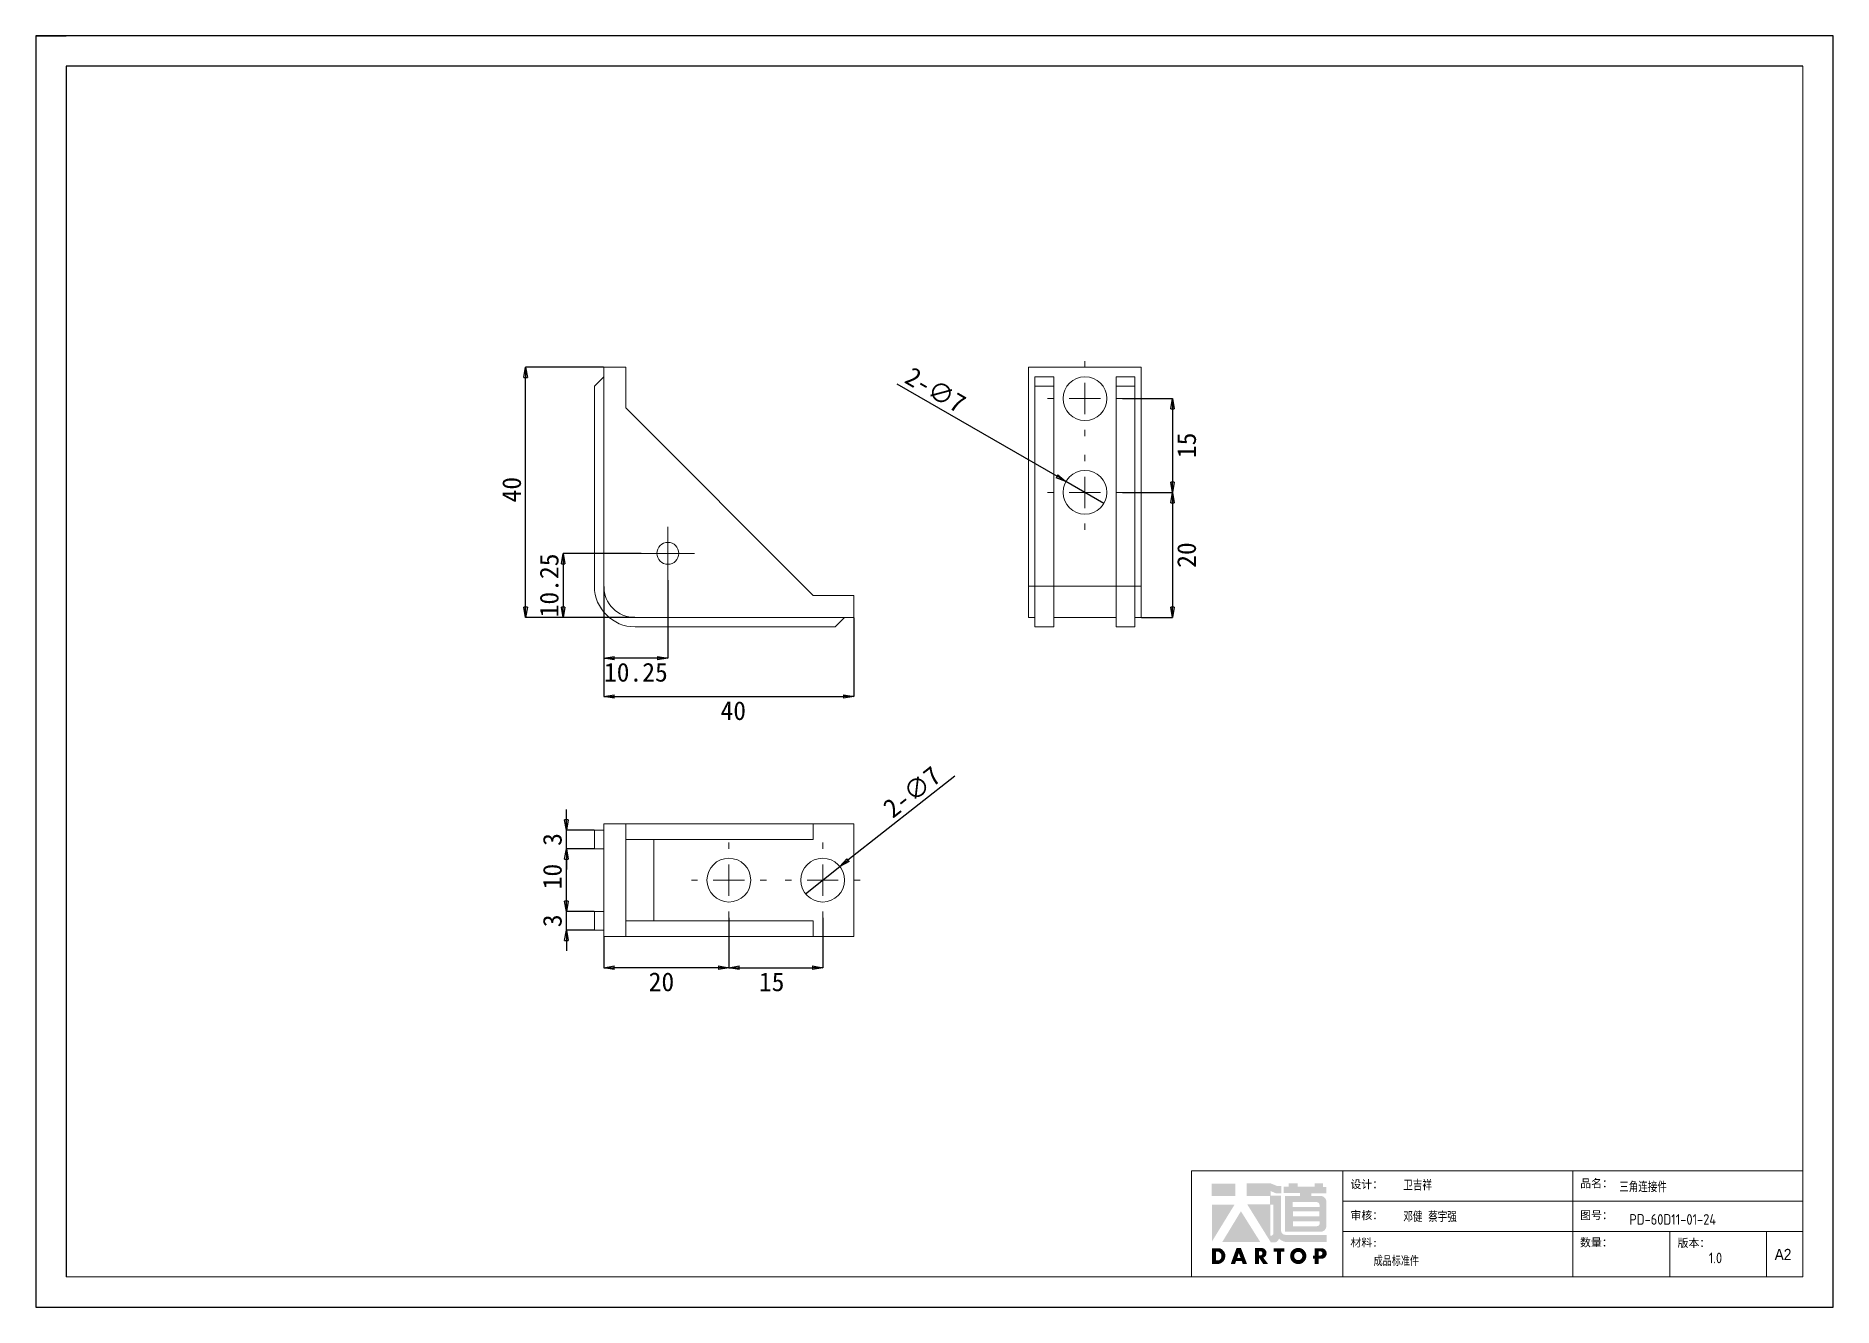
# Model space of a CAD drawing. Header units: millimetres. Extents: x -30327 to 34858, y 4015 to 75103.
# Drawn here: x 34283 to 34858, y 60062 to 60468 of the extents above; entities that cross this region are included whole.
import ezdxf

# ---------------------------------------------------------------- set-up
doc = ezdxf.new("R2010")
doc.units = ezdxf.units.MM
doc.layers.add('A-TITLEBLOCK', color=7, linetype='Continuous', lineweight=18)
doc.layers.add('print', color=30, linetype='Continuous')
doc.styles.add('GB', font='GBENOR.SHX', dxfattribs={"bigfont": 'gbcbig.shx'})
doc.styles.add('SLDTEXTSTYLE0', font='simfang.ttf', dxfattribs={"bigfont": 'bigfont'})
doc.styles.add('SLDTEXTSTYLE1', font='Gothic.ttf', dxfattribs={"width": 0.913})
doc.dimstyles.new('SLDDIMSTYLE0', dxfattribs={"dimtxt": 6, "dimasz": 3.302, "dimexe": 0, "dimexo": 0.0625, "dimgap": 1.5, "dimtad": 2, "dimdec": 3, "dimlfac": 0.5, "dimrnd": 1e-09, "dimzin": 12, "dimdsep": 46, "dimtxsty": 'SLDTEXTSTYLE0', "dimblk1": 'CLOSED', "dimblk2": 'CLOSED', "dimsah": 1, "dimcen": 0.09, "dimadec": 0, "dimazin": 3, "dimtfac": 1, "dimtdec": 3, "dimtofl": 0, "dimtmove": 0, "dimatfit": 3, "dimldrblk": 'CLOSED', "dimfxl": 0, "dimfrac": 2, "dimtolj": 1, "dimtzin": 12, "dimarcsym": 0})
doc.dimstyles.new('SLDDIMSTYLE1', dxfattribs={"dimtxt": 6, "dimasz": 3.302, "dimexe": 0, "dimexo": 0.0625, "dimgap": 1.5, "dimtad": 2, "dimlfac": 0.5, "dimrnd": 1e-09, "dimzin": 12, "dimdsep": 46, "dimtxsty": 'SLDTEXTSTYLE0', "dimblk1": 'CLOSED', "dimblk2": 'CLOSED', "dimsah": 1, "dimcen": 0.09, "dimadec": 0, "dimazin": 3, "dimtfac": 1, "dimtmove": 0, "dimatfit": 0, "dimldrblk": 'CLOSED', "dimfxl": 0, "dimfrac": 2, "dimtolj": 1, "dimtzin": 12, "dimarcsym": 0})
doc.dimstyles.new('SLDDIMSTYLE2', dxfattribs={"dimtxt": 6, "dimasz": 3.302, "dimexe": 0, "dimexo": 0.0625, "dimgap": 1.5, "dimtad": 2, "dimdec": 3, "dimlfac": 0.5, "dimrnd": 1e-09, "dimzin": 12, "dimdsep": 46, "dimtxsty": 'SLDTEXTSTYLE0', "dimblk1": 'NONE', "dimblk2": 'CLOSED', "dimsah": 1, "dimcen": 0, "dimadec": 0, "dimazin": 3, "dimtfac": 1, "dimtdec": 3, "dimtmove": 0, "dimatfit": 3, "dimldrblk": 'NONE', "dimfxl": 0, "dimfrac": 2, "dimtolj": 1, "dimtzin": 12, "dimarcsym": 0})
doc.dimstyles.new('SLDDIMSTYLE3', dxfattribs={"dimtxt": 6, "dimasz": 3.302, "dimexe": 0, "dimexo": 0.0625, "dimgap": 1.5, "dimtad": 2, "dimdec": 3, "dimlfac": 0.5, "dimrnd": 1e-09, "dimzin": 12, "dimdsep": 46, "dimtxsty": 'SLDTEXTSTYLE0', "dimblk1": 'CLOSED', "dimblk2": 'CLOSED', "dimsah": 1, "dimcen": 0.09, "dimadec": 0, "dimazin": 3, "dimtfac": 1, "dimtdec": 3, "dimtmove": 0, "dimatfit": 0, "dimldrblk": 'CLOSED', "dimfxl": 0, "dimfrac": 2, "dimtolj": 1, "dimtzin": 12, "dimarcsym": 0})

msp = doc.modelspace()

# ---------------------------------------------------------------- blocks, each defined once
blk = doc.blocks.new('_CLOSED')
at = {"color": 0, "linetype": 'ByBlock', "lineweight": -2}
for p, q in [((-1, 0.166667), (0, 0)), ((-1, 0.166667), (-1, -0.166667)), ((0, 0), (-1, -0.166667)), ((0, 0), (-1, 0))]:
    blk.add_line(p, q, dxfattribs=at)
blk = doc.blocks.new('*D1486')
at = {"color": 0, "linetype": 'Continuous', "lineweight": -2}
for p, q in [((34464.32, 60362.52), (34439.39, 60362.52)), ((34439.39, 60285.83), (34439.39, 60359.22)), ((34474.32, 60282.52), (34439.39, 60282.52))]:
    blk.add_line(p, q, dxfattribs=at)
at = {"layer": 'Defpoints', "color": 0, "linetype": 'Continuous'}
for p in [(34439.39, 60362.52), (34464.39, 60362.52), (34474.39, 60282.52)]:
    blk.add_point(p, dxfattribs=at)
at = {"color": 0, "linetype": 'Continuous', "lineweight": -2, "xscale": 3.302, "yscale": 3.302, "zscale": 3.302}
for p, rotation in [((34439.39, 60362.52), 90), ((34439.39, 60282.52), 270)]:
    blk.add_blockref('_CLOSED', p, dxfattribs=dict(at, rotation=rotation))
at = {"color": 0, "linetype": 'Continuous', "lineweight": 0, "insert": (34431.89, 60323.39), "char_height": 6, "attachment_point": 2, "rotation": 90, "style": 'SLDTEXTSTYLE0'}
blk.add_mtext('\\A1;40', dxfattribs=at)
blk = doc.blocks.new('*D1487')
at = {"color": 0, "linetype": 'Continuous', "lineweight": -2}
for p, q in [((34464.39, 60292.46), (34464.39, 60257.23)), ((34544.39, 60282.46), (34544.39, 60257.23)), ((34467.69, 60257.23), (34541.08, 60257.23))]:
    blk.add_line(p, q, dxfattribs=at)
at = {"layer": 'Defpoints', "color": 0, "linetype": 'Continuous'}
for p in [(34464.39, 60292.52), (34544.39, 60282.52), (34544.39, 60257.23)]:
    blk.add_point(p, dxfattribs=at)
at = {"color": 0, "linetype": 'Continuous', "lineweight": -2, "xscale": 3.302, "yscale": 3.302, "zscale": 3.302, "rotation": 180}
blk.add_blockref('_CLOSED', (34464.39, 60257.23), dxfattribs=at)
at = {"color": 0, "linetype": 'Continuous', "lineweight": -2, "xscale": 3.302, "yscale": 3.302, "zscale": 3.302}
blk.add_blockref('_CLOSED', (34544.39, 60257.23), dxfattribs=at)
at = {"color": 0, "linetype": 'Continuous', "lineweight": 0, "insert": (34505.79, 60255.73), "char_height": 6, "attachment_point": 2, "style": 'SLDTEXTSTYLE0'}
blk.add_mtext('\\A1;40', dxfattribs=at)
blk = doc.blocks.new('*D1488')
at = {"color": 0, "linetype": 'Continuous', "lineweight": -2}
for p, q in [((34476.32, 60303.02), (34451.39, 60303.02)), ((34451.39, 60299.72), (34451.39, 60285.83)), ((34474.32, 60282.52), (34451.39, 60282.52))]:
    blk.add_line(p, q, dxfattribs=at)
at = {"layer": 'Defpoints', "color": 0, "linetype": 'Continuous'}
for p in [(34476.39, 60303.02), (34451.39, 60282.52), (34474.39, 60282.52)]:
    blk.add_point(p, dxfattribs=at)
at = {"color": 0, "linetype": 'Continuous', "lineweight": -2, "xscale": 3.302, "yscale": 3.302, "zscale": 3.302}
for p, rotation in [((34451.39, 60303.02), 90), ((34451.39, 60282.52), 270)]:
    blk.add_blockref('_CLOSED', p, dxfattribs=dict(at, rotation=rotation))
at = {"color": 0, "linetype": 'Continuous', "lineweight": 0, "insert": (34443.89, 60292.77), "char_height": 6, "attachment_point": 2, "rotation": 90, "style": 'SLDTEXTSTYLE0'}
blk.add_mtext('\\A1;10.25', dxfattribs=at)
blk = doc.blocks.new('*D1489')
at = {"color": 0, "linetype": 'Continuous', "lineweight": -2}
for p, q in [((34464.39, 60292.46), (34464.39, 60269.52)), ((34484.89, 60294.46), (34484.89, 60269.52)), ((34481.58, 60269.52), (34467.69, 60269.52))]:
    blk.add_line(p, q, dxfattribs=at)
at = {"layer": 'Defpoints', "color": 0, "linetype": 'Continuous'}
for p in [(34464.39, 60292.52), (34484.89, 60294.52), (34464.39, 60269.52)]:
    blk.add_point(p, dxfattribs=at)
at = {"color": 0, "linetype": 'Continuous', "lineweight": -2, "xscale": 3.302, "yscale": 3.302, "zscale": 3.302, "rotation": 180}
blk.add_blockref('_CLOSED', (34464.39, 60269.52), dxfattribs=at)
at = {"color": 0, "linetype": 'Continuous', "lineweight": -2, "xscale": 3.302, "yscale": 3.302, "zscale": 3.302}
blk.add_blockref('_CLOSED', (34484.89, 60269.52), dxfattribs=at)
at = {"color": 0, "linetype": 'Continuous', "lineweight": 0, "insert": (34474.64, 60268.02), "char_height": 6, "attachment_point": 2, "style": 'SLDTEXTSTYLE0'}
blk.add_mtext('\\A1;10.25', dxfattribs=at)
blk = doc.blocks.new('SW_CENTERMARKSYMBOL_0')
at = {"color": 0, "linetype": 'Continuous', "lineweight": 0}
for p, q in [((0, 5), (0, 8.5)), ((-5, 0), (-8.5, 0)), ((0, 0), (-5, 0)), ((0, 0), (0, 5)), ((0, 0), (0, -5)), ((0, 0), (5, 0)), ((5, 0), (8.5, 0)), ((0, -5), (0, -8.5))]:
    blk.add_line(p, q, dxfattribs=at)
blk = doc.blocks.new('SW_CENTERMARKSYMBOL_1')
at = {"color": 0, "linetype": 'Continuous', "lineweight": 0}
for p, q in [((0, 5), (0, 8.5)), ((-5, 0), (-8.5, 0)), ((0, 0), (-5, 0)), ((0, 0), (0, 5)), ((0, 0), (0, -5)), ((0, 0), (5, 0)), ((5, 0), (8.5, 0)), ((0, -5), (0, -8.5))]:
    blk.add_line(p, q, dxfattribs=at)
blk = doc.blocks.new('*D1490')
at = {"color": 0, "linetype": 'Continuous', "lineweight": -2}
for p, q in [((34558.12, 60357.25), (34609.35, 60327.67)), ((34624.33, 60319.02), (34612.21, 60326.02))]:
    blk.add_line(p, q, dxfattribs=at)
at = {"layer": 'Defpoints', "color": 0, "linetype": 'Continuous'}
for p in [(34612.21, 60326.02), (34624.33, 60319.02)]:
    blk.add_point(p, dxfattribs=at)
at = {"color": 0, "linetype": 'Continuous', "lineweight": -2, "xscale": 3.302, "yscale": 3.302, "zscale": 3.302, "rotation": 329.9999999999862}
blk.add_blockref('_CLOSED', (34612.21, 60326.02), dxfattribs=at)
at = {"color": 0, "linetype": 'Continuous', "lineweight": 0, "insert": (34563.17, 60363), "char_height": 6, "attachment_point": 1, "rotation": 330, "style": 'SLDTEXTSTYLE0'}
blk.add_mtext('\\A1;2-∅7', dxfattribs=at)
blk = doc.blocks.new('_NONE')
blk = doc.blocks.new('*D1491')
at = {"color": 0, "linetype": 'Continuous', "lineweight": -2}
for p, q in [((34630.33, 60352.52), (34646.27, 60352.52)), ((34646.27, 60349.22), (34646.27, 60325.83)), ((34630.33, 60322.52), (34646.27, 60322.52))]:
    blk.add_line(p, q, dxfattribs=at)
at = {"layer": 'Defpoints', "color": 0, "linetype": 'Continuous'}
for p in [(34630.27, 60352.52), (34630.27, 60322.52), (34646.27, 60322.52)]:
    blk.add_point(p, dxfattribs=at)
at = {"color": 0, "linetype": 'Continuous', "lineweight": -2, "xscale": 3.302, "yscale": 3.302, "zscale": 3.302}
for p, rotation in [((34646.27, 60352.52), 90), ((34646.27, 60322.52), 270)]:
    blk.add_blockref('_CLOSED', p, dxfattribs=dict(at, rotation=rotation))
at = {"color": 0, "linetype": 'Continuous', "lineweight": 0, "insert": (34647.77, 60337.56), "char_height": 6, "attachment_point": 2, "rotation": 90, "style": 'SLDTEXTSTYLE0'}
blk.add_mtext('\\A1;15', dxfattribs=at)
blk = doc.blocks.new('*D1492')
at = {"color": 0, "linetype": 'Continuous', "lineweight": -2}
for p, q in [((34630.33, 60322.52), (34646.27, 60322.52)), ((34646.27, 60319.22), (34646.27, 60285.83)), ((34636.33, 60282.52), (34646.27, 60282.52))]:
    blk.add_line(p, q, dxfattribs=at)
at = {"layer": 'Defpoints', "color": 0, "linetype": 'Continuous'}
for p in [(34630.27, 60322.52), (34636.27, 60282.52), (34646.27, 60282.52)]:
    blk.add_point(p, dxfattribs=at)
at = {"color": 0, "linetype": 'Continuous', "lineweight": -2, "xscale": 3.302, "yscale": 3.302, "zscale": 3.302}
for p, rotation in [((34646.27, 60322.52), 90), ((34646.27, 60282.52), 270)]:
    blk.add_blockref('_CLOSED', p, dxfattribs=dict(at, rotation=rotation))
at = {"color": 0, "linetype": 'Continuous', "lineweight": 0, "insert": (34647.77, 60302.49), "char_height": 6, "attachment_point": 2, "rotation": 90, "style": 'SLDTEXTSTYLE0'}
blk.add_mtext('\\A1;20', dxfattribs=at)
blk = doc.blocks.new('SW_CENTERMARKSYMBOL_2')
at = {"color": 0, "linetype": 'Continuous', "lineweight": 0}
for p, q in [((0, 10), (0, 12)), ((-10, 0), (-12, 0)), ((0, 0), (-5, 0)), ((0, 0), (0, 5)), ((0, 0), (0, -5)), ((0, 0), (5, 0)), ((10, 0), (12, 0)), ((0, -10), (0, -12))]:
    blk.add_line(p, q, dxfattribs=at)
blk = doc.blocks.new('SW_CENTERMARKSYMBOL_3')
at = {"color": 0, "linetype": 'Continuous', "lineweight": 0}
for p, q in [((0, 10), (0, 12)), ((-10, 0), (-12, 0)), ((0, 0), (-5, 0)), ((0, 0), (0, 5)), ((0, 0), (0, -5)), ((0, 0), (5, 0)), ((10, 0), (12, 0)), ((0, -10), (0, -12))]:
    blk.add_line(p, q, dxfattribs=at)
blk = doc.blocks.new('*D1493')
at = {"color": 0, "linetype": 'Continuous', "lineweight": -2}
for p, q in [((34504.39, 60186.47), (34504.39, 60170.54)), ((34464.39, 60180.47), (34464.39, 60170.54)), ((34501.08, 60170.54), (34467.69, 60170.54))]:
    blk.add_line(p, q, dxfattribs=at)
at = {"layer": 'Defpoints', "color": 0, "linetype": 'Continuous'}
for p in [(34504.39, 60186.54), (34464.39, 60180.54), (34464.39, 60170.54)]:
    blk.add_point(p, dxfattribs=at)
at = {"color": 0, "linetype": 'Continuous', "lineweight": -2, "xscale": 3.302, "yscale": 3.302, "zscale": 3.302, "rotation": 180}
blk.add_blockref('_CLOSED', (34464.39, 60170.54), dxfattribs=at)
at = {"color": 0, "linetype": 'Continuous', "lineweight": -2, "xscale": 3.302, "yscale": 3.302, "zscale": 3.302}
blk.add_blockref('_CLOSED', (34504.39, 60170.54), dxfattribs=at)
at = {"color": 0, "linetype": 'Continuous', "lineweight": 0, "insert": (34482.82, 60169.04), "char_height": 6, "attachment_point": 2, "style": 'SLDTEXTSTYLE0'}
blk.add_mtext('\\A1;20', dxfattribs=at)
blk = doc.blocks.new('*D1494')
at = {"color": 0, "linetype": 'Continuous', "lineweight": -2}
for p, q in [((34504.39, 60186.47), (34504.39, 60170.54)), ((34534.39, 60186.47), (34534.39, 60170.54)), ((34507.69, 60170.54), (34531.08, 60170.54))]:
    blk.add_line(p, q, dxfattribs=at)
at = {"layer": 'Defpoints', "color": 0, "linetype": 'Continuous'}
for p in [(34504.39, 60186.54), (34534.39, 60186.54), (34534.39, 60170.54)]:
    blk.add_point(p, dxfattribs=at)
at = {"color": 0, "linetype": 'Continuous', "lineweight": -2, "xscale": 3.302, "yscale": 3.302, "zscale": 3.302, "rotation": 180}
blk.add_blockref('_CLOSED', (34504.39, 60170.54), dxfattribs=at)
at = {"color": 0, "linetype": 'Continuous', "lineweight": -2, "xscale": 3.302, "yscale": 3.302, "zscale": 3.302}
blk.add_blockref('_CLOSED', (34534.39, 60170.54), dxfattribs=at)
at = {"color": 0, "linetype": 'Continuous', "lineweight": 0, "insert": (34518.07, 60169.04), "char_height": 6, "attachment_point": 2, "style": 'SLDTEXTSTYLE0'}
blk.add_mtext('\\A1;15', dxfattribs=at)
blk = doc.blocks.new('*D1495')
at = {"color": 0, "linetype": 'Continuous', "lineweight": -2}
for p, q in [((34576.62, 60231.81), (34542.48, 60204.91)), ((34528.89, 60194.2), (34539.88, 60202.87))]:
    blk.add_line(p, q, dxfattribs=at)
at = {"layer": 'Defpoints', "color": 0, "linetype": 'Continuous'}
for p in [(34539.88, 60202.87), (34528.89, 60194.2)]:
    blk.add_point(p, dxfattribs=at)
at = {"color": 0, "linetype": 'Continuous', "lineweight": -2, "xscale": 3.302, "yscale": 3.302, "zscale": 3.302, "rotation": 218.237793445273}
blk.add_blockref('_CLOSED', (34539.88, 60202.87), dxfattribs=at)
at = {"color": 0, "linetype": 'Continuous', "lineweight": 0, "insert": (34553.07, 60222.81), "char_height": 6, "attachment_point": 1, "rotation": 38.23779, "style": 'SLDTEXTSTYLE0'}
blk.add_mtext('\\A1;2-∅7', dxfattribs=at)
blk = doc.blocks.new('*D1496')
at = {"color": 0, "linetype": 'Continuous', "lineweight": -2}
for p, q in [((34452.41, 60191.84), (34452.41, 60195.14)), ((34461.32, 60188.54), (34452.41, 60188.54)), ((34452.41, 60182.54), (34452.41, 60188.54)), ((34461.32, 60182.54), (34452.41, 60182.54)), ((34452.41, 60179.23), (34452.41, 60175.93))]:
    blk.add_line(p, q, dxfattribs=at)
at = {"layer": 'Defpoints', "color": 0, "linetype": 'Continuous'}
for p in [(34452.41, 60188.54), (34461.39, 60188.54), (34461.39, 60182.54)]:
    blk.add_point(p, dxfattribs=at)
at = {"color": 0, "linetype": 'Continuous', "lineweight": -2, "xscale": 3.302, "yscale": 3.302, "zscale": 3.302}
for p, rotation in [((34452.41, 60188.54), 270), ((34452.41, 60182.54), 90)]:
    blk.add_blockref('_CLOSED', p, dxfattribs=dict(at, rotation=rotation))
at = {"color": 0, "linetype": 'Continuous', "lineweight": 0, "insert": (34444.91, 60185.54), "char_height": 6, "attachment_point": 2, "rotation": 90, "style": 'SLDTEXTSTYLE0'}
blk.add_mtext('\\A1;3', dxfattribs=at)
blk = doc.blocks.new('*D1497')
at = {"color": 0, "linetype": 'Continuous', "lineweight": -2}
for p, q in [((34461.32, 60208.54), (34452.41, 60208.54)), ((34452.41, 60191.84), (34452.41, 60205.23)), ((34461.32, 60188.54), (34452.41, 60188.54))]:
    blk.add_line(p, q, dxfattribs=at)
at = {"layer": 'Defpoints', "color": 0, "linetype": 'Continuous'}
for p in [(34452.41, 60208.54), (34461.39, 60208.54), (34461.39, 60188.54)]:
    blk.add_point(p, dxfattribs=at)
at = {"color": 0, "linetype": 'Continuous', "lineweight": -2, "xscale": 3.302, "yscale": 3.302, "zscale": 3.302}
for p, rotation in [((34452.41, 60208.54), 90), ((34452.41, 60188.54), 270)]:
    blk.add_blockref('_CLOSED', p, dxfattribs=dict(at, rotation=rotation))
at = {"color": 0, "linetype": 'Continuous', "lineweight": 0, "insert": (34444.91, 60199.69), "char_height": 6, "attachment_point": 2, "rotation": 90, "style": 'SLDTEXTSTYLE0'}
blk.add_mtext('\\A1;10', dxfattribs=at)
blk = doc.blocks.new('*D1498')
at = {"color": 0, "linetype": 'Continuous', "lineweight": -2}
for p, q in [((34452.41, 60217.84), (34452.41, 60221.14)), ((34461.32, 60214.54), (34452.41, 60214.54)), ((34452.41, 60208.54), (34452.41, 60214.54)), ((34461.32, 60208.54), (34452.41, 60208.54)), ((34452.41, 60205.23), (34452.41, 60201.93))]:
    blk.add_line(p, q, dxfattribs=at)
at = {"layer": 'Defpoints', "color": 0, "linetype": 'Continuous'}
for p in [(34452.41, 60214.54), (34461.39, 60214.54), (34461.39, 60208.54)]:
    blk.add_point(p, dxfattribs=at)
at = {"color": 0, "linetype": 'Continuous', "lineweight": -2, "xscale": 3.302, "yscale": 3.302, "zscale": 3.302}
for p, rotation in [((34452.41, 60214.54), 270), ((34452.41, 60208.54), 90)]:
    blk.add_blockref('_CLOSED', p, dxfattribs=dict(at, rotation=rotation))
at = {"color": 0, "linetype": 'Continuous', "lineweight": 0, "insert": (34444.91, 60211.54), "char_height": 6, "attachment_point": 2, "rotation": 90, "style": 'SLDTEXTSTYLE0'}
blk.add_mtext('\\A1;3', dxfattribs=at)
blk = doc.blocks.new('SW_CENTERMARKSYMBOL_4')
at = {"color": 0, "linetype": 'Continuous', "lineweight": 0}
for p, q in [((0, 10), (0, 12)), ((-10, 0), (-12, 0)), ((0, 0), (-5, 0)), ((0, 0), (0, 5)), ((0, 0), (0, -5)), ((0, 0), (5, 0)), ((10, 0), (12, 0)), ((0, -10), (0, -12))]:
    blk.add_line(p, q, dxfattribs=at)
blk = doc.blocks.new('SW_CENTERMARKSYMBOL_5')
at = {"color": 0, "linetype": 'Continuous', "lineweight": 0}
for p, q in [((0, 10), (0, 12)), ((-10, 0), (-12, 0)), ((0, 0), (-5, 0)), ((0, 0), (0, 5)), ((0, 0), (0, -5)), ((0, 0), (5, 0)), ((10, 0), (12, 0)), ((0, -10), (0, -12))]:
    blk.add_line(p, q, dxfattribs=at)
blk = doc.blocks.new('Dartop Logo')
at = {"true_color": 0xc40018}
h = blk.add_hatch(color=12, dxfattribs=at)
h.set_gradient(color1=(196, 0, 24), color2=(196, 0, 24), tint=1)
h.paths.add_polyline_path([(30.39, -3.87), (33.08, -5.04), (35.99, -5.04), (35.99, -1.19), (33.59, -1.19), (30.46, 0.05), (17.94, 0.05), (17.94, -6.46), (30.12, -6.46), (30.12, -6.59), (30.12, -10.75), (18.31, -10.75), (30.46, -30.31), (32.87, -30.31, 0.279375), (34.63, -28.6), (34.63, -28.51), (34.84, -28.51, 0.143145), (38.15, -30.2), (59.27, -30.2), (59.27, -26.49), (38.06, -26.49, -0.414214), (35.75, -24.18), (35.75, -6.26), (30.39, -6.26)])
h.paths.add_polyline_path([(30.25, -10.84), (31.8, -10.84), (31.8, -26.02, -0.088936), (30.9, -26.94), (30.24, -26.94)], flags=16)
h = blk.add_hatch(color=12, dxfattribs=at)
h.set_gradient(color1=(196, 0, 24), color2=(196, 0, 24), tint=1)
h.paths.add_polyline_path([(59.24, -1.73), (57.36, -1.73), (57.36, 0.06), (53.06, 0.06), (53.06, -1.64), (44.29, -1.64), (44.29, 0.15), (39.7, 0.15), (39.7, -1.67), (37.16, -1.67), (37.16, -4.97), (45.54, -4.97), (45.54, -6.42), (37.73, -6.42), (37.73, -24.88), (56.26, -24.88, 0.414214), (59.15, -21.99), (59.15, -9.35, 0.414214), (56.26, -6.46), (51.36, -6.46), (51.36, -5.03), (59.24, -5.03)])
h.paths.add_polyline_path([(54.21, -9.59, -0.414214), (55.66, -11.04), (55.66, -12.1), (41.79, -12.1), (41.79, -9.59)], flags=16)
h.paths.add_polyline_path([(55.57, -14.33), (55.57, -17.01), (41.88, -17.01), (41.88, -14.33)], flags=16)
h.paths.add_polyline_path([(55.75, -19.43), (55.75, -20.57, -0.414214), (54.3, -22.02), (41.88, -22.02), (41.88, -19.43)], flags=16)
h = blk.add_hatch(color=12, dxfattribs=at)
h.set_gradient(color1=(196, 0, 24), color2=(196, 0, 24), tint=1)
h.paths.add_polyline_path([(12.18, 0), (0, 0), (0, -6.37), (12.18, -6.37)])
h = blk.add_hatch(color=12, dxfattribs=at)
h.set_gradient(color1=(196, 0, 24), color2=(196, 0, 24), tint=1)
h.paths.add_polyline_path([(11.79, -10.83), (0.03, -10.83), (0.03, -30.03)])
h = blk.add_hatch(color=12, dxfattribs=at)
h.set_gradient(color1=(196, 0, 24), color2=(196, 0, 24), tint=1)
h.paths.add_polyline_path([(15.05, -14.31), (5.44, -30.15), (25.01, -30.15)])
at = {"true_color": 0x646464}
h = blk.add_hatch(color=251, dxfattribs=at)
h.set_gradient(color1=(100, 100, 100), color2=(100, 100, 100), tint=1)
h.paths.add_polyline_path([(4.15, -33.43), (0.11, -33.43), (0.11, -41.5), (3.51, -41.5, 0.793016)])
h.paths.add_polyline_path([(3.57, -39.73), (2.16, -39.73), (2.16, -35.19), (3.42, -35.19, -0.671361)], flags=16)
h = blk.add_hatch(color=251, dxfattribs=at)
h.set_gradient(color1=(100, 100, 100), color2=(100, 100, 100), tint=1)
h.paths.add_polyline_path([(15.08, -33.36), (12.78, -33.36), (9.82, -41.51), (12, -41.51), (12.51, -40.06), (15.46, -40.06), (15.99, -41.52), (18.19, -41.52)])
h.paths.add_polyline_path([(14.9, -38.51), (13.07, -38.51), (13.97, -35.95)], flags=16)
h = blk.add_hatch(color=251, dxfattribs=at)
h.set_gradient(color1=(100, 100, 100), color2=(100, 100, 100), tint=1)
h.paths.add_polyline_path([(26.27, -33.36), (22.3, -33.36), (22.3, -41.51), (24.4, -41.51), (24.4, -38.28), (26.55, -41.54), (29.09, -41.54), (26.61, -38.3, 0.744055)])
h.paths.add_polyline_path([(24.38, -37.08), (24.38, -34.94), (25.32, -34.94, -0.796809), (25.3, -37.08)], flags=16)
h = blk.add_hatch(color=251, dxfattribs=at)
h.set_gradient(color1=(100, 100, 100), color2=(100, 100, 100), tint=1)
h.paths.add_polyline_path([(37.44, -33.4), (31.88, -33.4), (31.88, -35.16), (33.61, -35.16), (33.61, -41.52), (35.69, -41.52), (35.69, -35.16), (37.44, -35.16)])
h = blk.add_hatch(color=251, dxfattribs=at)
h.set_gradient(color1=(100, 100, 100), color2=(100, 100, 100), tint=1)
h.paths.add_polyline_path([(40.46, -37.41, 1), (48.83, -37.41, 1)])
h.paths.add_polyline_path([(46.8, -37.41, -1), (42.5, -37.41, -1)], flags=16)
h = blk.add_hatch(color=251, dxfattribs=at)
h.set_gradient(color1=(100, 100, 100), color2=(100, 100, 100), tint=1)
h.paths.add_polyline_path([(56.85, -33.38), (56.73, -33.38), (53.19, -33.38), (53.19, -37.19), (52.26, -37.19), (52.26, -38.73), (53.18, -38.73), (53.18, -41.5), (55.24, -41.5), (55.24, -38.72), (57.51, -38.72, 0.812304)])
h.paths.add_polyline_path([(55.21, -37.18), (55.21, -35.05), (56.39, -35.05, -0.778213), (56.27, -37.18)], flags=16)
blk = doc.blocks.new('DT-A2-TITLE')
for p, q in [((594, 420), (0, 420)), ((0, 420), (0, 420)), ((0, 420), (0, 0)), ((0, 420), (10, 420)), ((594, 0), (594, 420)), ((10, 410), (10, 10)), ((584, 410), (10, 410))]:
    blk.add_line(p, q)
at = {"layer": 'A-TITLEBLOCK', "color": 7}
for p, q in [((584, 410), (584, 10)), ((594, 0), (594, 297)), ((382, 10), (382, 45)), ((584, 45), (382, 45)), ((432, 45), (432, 10)), ((508, 45), (508, 10)), ((584, 35), (432, 35)), ((432, 25), (584.08, 25)), ((540, 10), (540, 25)), ((572, 10), (572, 25)), ((10, 10), (584, 10)), ((0, 0), (594, 0))]:
    blk.add_line(p, q, dxfattribs=at)
at = {"layer": 'A-TITLEBLOCK', "xscale": 0.6400000000000001, "yscale": 0.6400000000000001, "zscale": 0.6400000000000001}
blk.add_blockref('Dartop Logo', (388.65, 40.81), dxfattribs=at)
at = {"style": 'GB'}
for tag, p, height in [('#设计', (451.96, 38.52), 3.5), ('#品名', (523.32, 37.95), 3.5), ('#审核', (451.99, 28.1), 3.5), ('#图号', (526.67, 27.2), 3.5), ('#数量', (520.33, 14.51), 3.5), ('#版本', (552.92, 14.47), 3.5), ('#材料说明', (442.15, 13.59), 3)]:
    blk.add_attdef(tag, p, '', height=height, dxfattribs=at)
at = {"layer": 'A-TITLEBLOCK', "color": 7, "attachment_point": 1}
for s, insert, char_height, style in [('设计：', (434.47, 41.87), 2.646, 'SLDTEXTSTYLE0'), ('品名：', (510.43, 42.19), 2.646, 'SLDTEXTSTYLE0'), ('审核：', (434.47, 31.64), 2.646, 'SLDTEXTSTYLE0'), ('图号：', (510.4, 31.66), 2.646, 'SLDTEXTSTYLE0'), ('材料:', (434.47, 22.62), 2.646, 'SLDTEXTSTYLE0'), ('数量：', (510.35, 22.64), 2.646, 'SLDTEXTSTYLE0'), ('版本：', (542.59, 22.48), 2.646, 'SLDTEXTSTYLE0'), ('A2', (574.7, 19.21), 3.704, 'SLDTEXTSTYLE1')]:
    blk.add_mtext(s, dxfattribs=dict(at, insert=insert, char_height=char_height, style=style))

# ---------------------------------------------------------------- dimensions: what is measured, and where the dimension line sits
at = {"color": 7, "linetype": 'Continuous', "lineweight": 0}
for base, p1, p2, dimstyle, picture, middle in [((34439.3858, 60362.5231), (34474.3858, 60282.5231), (34464.3858, 60362.5231), 'SLDDIMSTYLE0', '*D1486', (34439.3858, 60323.386)), ((34646.2714, 60322.5231), (34630.2714, 60352.5231), (34630.2714, 60322.5231), 'SLDDIMSTYLE0', '*D1491', (34646.2714, 60337.5621)), ((34646.2714, 60282.5231), (34630.2714, 60322.5231), (34636.2714, 60282.5231), 'SLDDIMSTYLE0', '*D1492', (34646.2714, 60302.4874)), ((34451.3858, 60282.5231), (34476.3858, 60303.0231), (34474.3858, 60282.5231), 'SLDDIMSTYLE1', '*D1488', (34451.3858, 60292.7731)), ((34452.411, 60214.5368), (34461.3858, 60208.5368), (34461.3858, 60214.5368), 'SLDDIMSTYLE3', '*D1498', (34452.411, 60211.5368)), ((34452.411, 60208.5368), (34461.3858, 60188.5368), (34461.3858, 60208.5368), 'SLDDIMSTYLE0', '*D1497', (34452.411, 60199.6925)), ((34452.4096, 60188.5368), (34461.3858, 60182.5368), (34461.3858, 60188.5368), 'SLDDIMSTYLE3', '*D1496', (34452.4096, 60185.5368))]:
    dim = msp.add_linear_dim(base=base, p1=p1, p2=p2, angle=90, dimstyle=dimstyle, dxfattribs=at)
    dim.commit()
    dim.dimension.update_dxf_attribs({"geometry": picture, "text_midpoint": middle, "dimtype": 160})
for p1, p2, picture, middle in [((34624.3335, 60319.0231), (34612.2092, 60326.0231), '*D1490', (34569.194, 60350.8579)), ((34528.8876, 60194.2044), (34539.8839, 60202.8693), '*D1495', (34566.5737, 60223.9006))]:
    dim = msp.add_diameter_dim_2p(p1=p1, p2=p2, text='2-<>', dimstyle='SLDDIMSTYLE2', dxfattribs=at)
    dim.commit()
    dim.dimension.update_dxf_attribs({"geometry": picture, "text_midpoint": middle, "dimtype": 163})
for base, p1, p2, dimstyle, picture, middle in [((34464.3858, 60269.5231), (34484.8858, 60294.5231), (34464.3858, 60292.5231), 'SLDDIMSTYLE1', '*D1489', (34474.6358, 60269.5231)), ((34544.3858, 60257.2319), (34464.3858, 60292.5231), (34544.3858, 60282.5231), 'SLDDIMSTYLE0', '*D1487', (34505.7929, 60257.2319)), ((34464.3858, 60170.5368), (34504.3858, 60186.5368), (34464.3858, 60180.5368), 'SLDDIMSTYLE0', '*D1493', (34482.8177, 60170.5368)), ((34534.3858, 60170.5368), (34504.3858, 60186.5368), (34534.3858, 60186.5368), 'SLDDIMSTYLE0', '*D1494', (34518.0675, 60170.5368))]:
    dim = msp.add_linear_dim(base=base, p1=p1, p2=p2, dimstyle=dimstyle, dxfattribs=at)
    dim.commit()
    dim.dimension.update_dxf_attribs({"geometry": picture, "text_midpoint": middle, "dimtype": 160})

# ---------------------------------------------------------------- linework, layer by layer
at = {"color": 7, "linetype": 'Continuous', "lineweight": 15}
for p, q in [((34464.3858, 60362.5231), (34464.3858, 60292.5231)), ((34464.3858, 60362.5231), (34471.3858, 60362.5231)), ((34471.3858, 60362.5231), (34471.3858, 60349.5231)), ((34600.2714, 60292.5231), (34600.2714, 60362.5231)), ((34600.2714, 60362.5231), (34636.2714, 60362.5231)), ((34636.2714, 60362.5231), (34636.2714, 60292.5231)), ((34464.3858, 60359.5231), (34461.3858, 60356.5231)), ((34461.3858, 60356.5231), (34461.3858, 60292.5231)), ((34602.2714, 60359.5231), (34608.2714, 60359.5231)), ((34602.2714, 60356.5231), (34602.2714, 60359.5231)), ((34602.2714, 60292.5231), (34602.2714, 60356.5231)), ((34608.2714, 60356.5231), (34602.2714, 60356.5231)), ((34608.2714, 60359.5231), (34608.2714, 60356.5231)), ((34608.2714, 60356.5231), (34608.2714, 60292.5231)), ((34628.2714, 60359.5231), (34634.2714, 60359.5231)), ((34628.2714, 60356.5231), (34628.2714, 60359.5231)), ((34628.2714, 60292.5231), (34628.2714, 60356.5231)), ((34634.2714, 60356.5231), (34628.2714, 60356.5231)), ((34634.2714, 60359.5231), (34634.2714, 60356.5231)), ((34634.2714, 60356.5231), (34634.2714, 60292.5231)), ((34471.3858, 60349.5231), (34531.3858, 60289.5231)), ((34600.2714, 60292.5231), (34602.2714, 60292.5231)), ((34600.2714, 60282.5231), (34600.2714, 60292.5231)), ((34602.2714, 60292.5231), (34608.2714, 60292.5231)), ((34602.2714, 60279.5231), (34602.2714, 60292.5231)), ((34608.2714, 60292.5231), (34608.2714, 60279.5231)), ((34608.2714, 60292.5231), (34628.2714, 60292.5231)), ((34628.2714, 60292.5231), (34634.2714, 60292.5231)), ((34628.2714, 60279.5231), (34628.2714, 60292.5231)), ((34634.2714, 60292.5231), (34634.2714, 60279.5231)), ((34634.2714, 60292.5231), (34636.2714, 60292.5231)), ((34636.2714, 60292.5231), (34636.2714, 60282.5231)), ((34531.3858, 60289.5231), (34544.3858, 60289.5231)), ((34544.3858, 60289.5231), (34544.3858, 60282.5231)), ((34474.3858, 60282.5231), (34544.3858, 60282.5231)), ((34474.3858, 60279.5231), (34538.3858, 60279.5231)), ((34538.3858, 60279.5231), (34541.3858, 60282.5231)), ((34602.2714, 60282.5231), (34600.2714, 60282.5231)), ((34608.2714, 60279.5231), (34602.2714, 60279.5231)), ((34628.2714, 60282.5231), (34608.2714, 60282.5231)), ((34634.2714, 60279.5231), (34628.2714, 60279.5231)), ((34636.2714, 60282.5231), (34634.2714, 60282.5231)), ((34464.3858, 60216.5368), (34464.3858, 60180.5368)), ((34471.3858, 60216.5368), (34464.3858, 60216.5368)), ((34471.3858, 60180.5368), (34471.3858, 60216.5368)), ((34471.3858, 60216.5368), (34531.3858, 60216.5368)), ((34531.3858, 60216.5368), (34531.3858, 60211.5368)), ((34531.3858, 60216.5368), (34544.3858, 60216.5368)), ((34544.3858, 60216.5368), (34544.3858, 60180.5368)), ((34461.3858, 60208.5368), (34461.3858, 60214.5369)), ((34461.3858, 60214.5369), (34464.3858, 60214.5369)), ((34531.3858, 60211.5368), (34471.3858, 60211.5368)), ((34480.3858, 60185.5368), (34480.3858, 60211.5368)), ((34464.3858, 60208.5368), (34461.3858, 60208.5368)), ((34461.3858, 60182.5368), (34461.3858, 60188.5368)), ((34461.3858, 60188.5368), (34464.3858, 60188.5368)), ((34464.3858, 60182.5368), (34461.3858, 60182.5368)), ((34531.3858, 60185.5368), (34471.3858, 60185.5368)), ((34531.3858, 60185.5368), (34531.3858, 60180.5368)), ((34464.3858, 60180.5368), (34471.3858, 60180.5368)), ((34471.3858, 60180.5368), (34531.3858, 60180.5368)), ((34531.3858, 60180.5368), (34544.3858, 60180.5368))]:
    msp.add_line(p, q, dxfattribs=at)
for centre, radius in [((34618.2714, 60352.5231), 7), ((34618.2714, 60322.5231), 7), ((34484.8858, 60303.0231), 3.5), ((34504.3858, 60198.5368), 7), ((34534.3858, 60198.5368), 7)]:
    msp.add_circle(centre, radius, dxfattribs=at)
for radius in [13, 10]:
    msp.add_arc((34474.3858, 60292.5231), radius, 180, 270, dxfattribs=at)
at = {"layer": 'print'}
msp.add_lwpolyline([(34282.754, 60062.0396), (34857.5559, 60062.0396), (34857.5559, 60468.4652), (34282.754, 60468.4652)], close=True, dxfattribs=at)

# ---------------------------------------------------------------- block references
ref = msp.add_blockref('DT-A2-TITLE', (34282.7541, 60062.0396), dxfattribs=dict(xscale=0.9676800000000001, yscale=0.9676800000000001, zscale=0.9676800000000001))
ref.add_attrib('#设计', '卫吉祥', (34720.1076, 60099.3109), dxfattribs={"layer": 'print', "height": 3.38688, "style": 'GB'})
ref.add_attrib('#审核', '邓健 蔡宇强', (34720.1352, 60089.2348), dxfattribs={"height": 3.38688, "style": 'GB'})
ref.add_attrib('#材料说明', '成品标准件', (34710.6125, 60075.1866), dxfattribs={"height": 2.90304, "style": 'GB'})
ref.add_attrib('#品名', '三角连接件', (34789.1626, 60098.763), dxfattribs={"layer": 'print', "height": 3.38688, "style": 'GB'})
ref.add_attrib('#图号', 'PD-60D11-01-24', (34792.4035, 60088.3652), dxfattribs={"height": 3.38688, "style": 'GB'})
ref.add_attrib('#版本', '1.0', (34817.8084, 60076.041), dxfattribs={"height": 3.38688, "style": 'GB'})
at = {"color": 7, "linetype": 'Continuous', "lineweight": 0}
for name, p in [('SW_CENTERMARKSYMBOL_3', (34618.2714, 60352.5231)), ('SW_CENTERMARKSYMBOL_2', (34618.2714, 60322.5231)), ('SW_CENTERMARKSYMBOL_0', (34484.8858, 60303.0231)), ('SW_CENTERMARKSYMBOL_1', (34484.8858, 60303.0231)), ('SW_CENTERMARKSYMBOL_4', (34504.3858, 60198.5368)), ('SW_CENTERMARKSYMBOL_5', (34534.3858, 60198.5368))]:
    msp.add_blockref(name, p, dxfattribs=at)

msp.set_redraw_order([(e.dxf.handle, doc.entitydb.next_handle()) for e in msp.query("TEXT MTEXT ATTDEF DIMENSION ARC_DIMENSION")])  # texts and dimensions are drawn at this point

doc.saveas('drawing.dxf')
